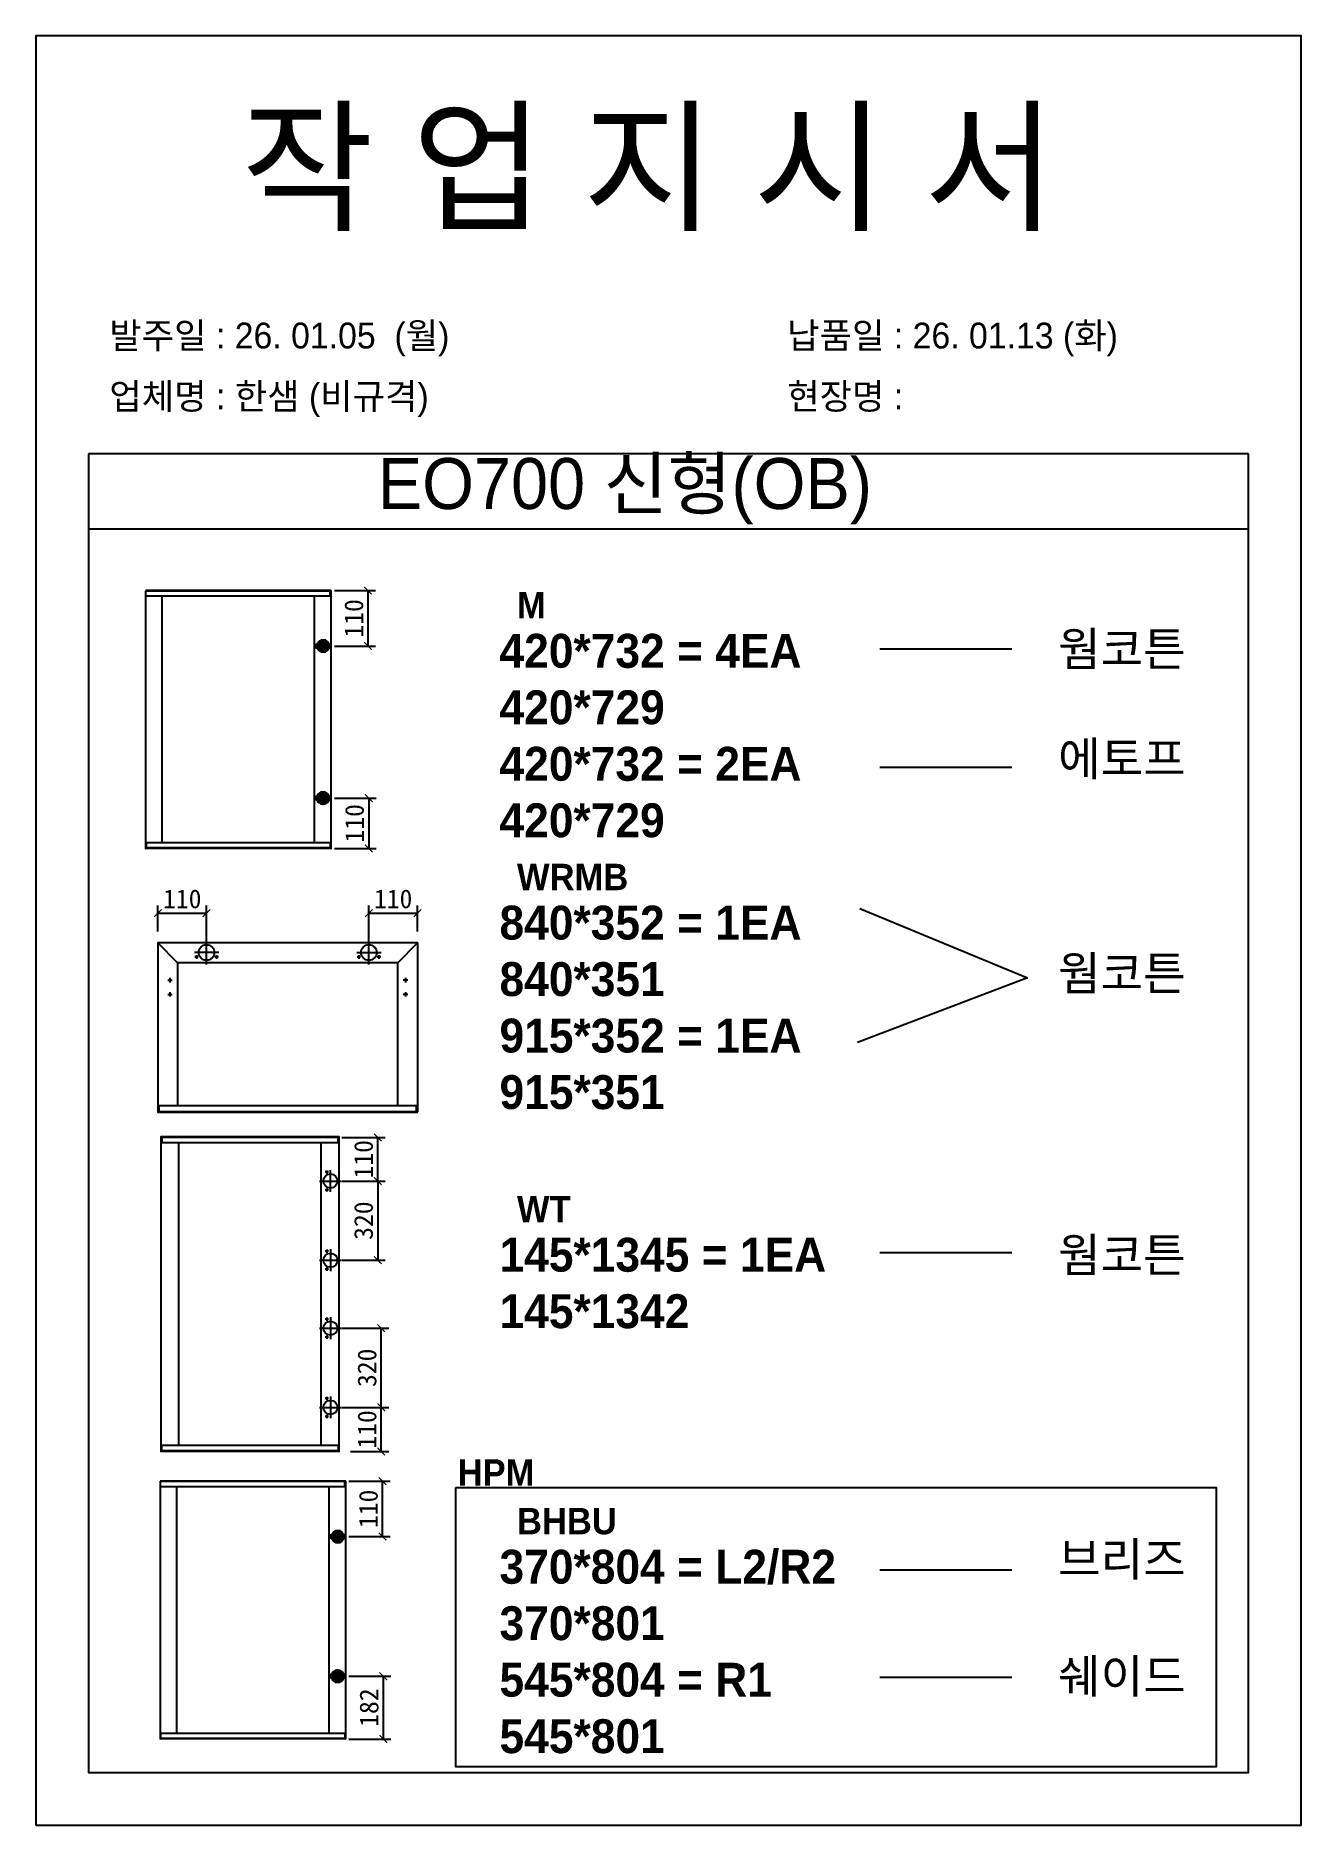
# Model space of a CAD drawing. Header units: millimetres. Extents: x -44117 to 256353, y -2095463 to 65325.
# Drawn here: x 113386 to 115066, y -606991 to -604615 of the extents above; entities that cross this region are included whole.
import ezdxf

# ---------------------------------------------------------------- set-up
doc = ezdxf.new("R2010")
doc.units = ezdxf.units.MM
doc.header["$LTSCALE"] = 10
doc.layers.add('Layer1', color=7, linetype='Continuous', lineweight=70)
doc.styles.add('MtX_Gulim', font='')
doc.styles.get('MtX_Gulim').set_extended_font_data('Gulim', bold=True)
doc.dimstyles.new('ISO-25', dxfattribs={"dimtxt": 2.5, "dimasz": 2.5, "dimexe": 1, "dimexo": 1, "dimtad": 1, "dimtxsty": 'Standard', "dimblk": 'ARCHTICK', "dimcen": 2.5, "dimadec": 0, "dimazin": 0, "dimtfac": 1, "dimtmove": 0, "dimatfit": 3, "dimfxl": 0, "dimarcsym": 0})

msp = doc.modelspace()

# ---------------------------------------------------------------- texts
at = {"linetype": 'Continuous', "style": 'MtX_Gulim'}
for s, height, p in [('M', 35.04934, (114024.98607, -605389.04212)), ('WRMB', 35.049344, (114024.98607, -605749.93766)), ('WT', 35.049344, (114024.98607, -606190.92499)), ('HPM', 35.049344, (113946.20065, -606540.62499)), ('BHBU', 35.049344, (114024.98607, -606605.19032))]:
    msp.add_text(s, height=height, dxfattribs=at).set_placement(p)
at = {"attachment_point": 1}
for s, width, gutter_width, heights, insert, char_height in [('{\\fGulim|b0|i0|c129|p50;작 업 지 시 서}', 3307.3198183, 12.5, [-155.84554], (113658.9474, -604719.61779), 140), ('\\pt11;{\\fGulim|b0|i0|c129|p50;발주일 : 26. 01.05  (월)}', 3307.3198183, 12.5, [34.50412], (113483.73804, -604996.33821), 34.3), ('{\\fGulim|b0|i0|c129|p50;납품일 : 26. 01.13 (화)}', 3307.3198183, 12.5, [35.09023], (114383.71602, -604996.33821), 34.3), ('{\\fGulim|b0|i0|c129|p50;업체명 : 한샘 (비규격)}', 3307.3198183, 12.5, [36.11279], (113483.73804, -605076.99439), 34.3), ('{\\fGulim|b0|i0|c129|p50;현장명 : }', 3307.3198183, 12.5, [-38.2735], (114383.71602, -605076.99439), 34.3), ('{\\fGulim|b0|i0|c129|p50;EO700 신형(OB)}', 1597.0710432, 6.03612, [-85.06834], (113840.12315, -605176.15371), 67.6045736), ('{\\f굴림|b1|i0|c129|p50;웜코튼}', 13607.1496112, 175, [-48.57143], (114743.42168, -605407.24991), 45), ('{\\f굴림|b1|i0|c129|p50;420*732 = 4EA\\P\\C1;420*729\\P\\C256;420*732 = 2EA\\P\\C1;420*729}', 13607.1496112, 175, [-271.60714], (114001.75891, -605409.56967), 45), ('{\\f굴림|b1|i0|c129|p50;에토프}', 13607.1496112, 175, [-50.05952], (114743.42168, -605552.73639), 45), ('{\\f굴림|b1|i0|c129|p50;840*352 = 1EA\\P\\C1;840*351\\P\\C256;915*352 = 1EA\\P\\C1;915*351}', 13607.1496112, 175, [-271.60714], (114001.75891, -605770.46521), 45), ('{\\f굴림|b1|i0|c129|p50;웜코튼}', 13607.1496112, 175, [-48.57143], (114743.42168, -605837.77112), 45), ('{\\f굴림|b1|i0|c129|p50;145*1345 = 1EA\\P\\C1;145*1342}', 13607.1496112, 175, [-121.36905], (114001.75891, -606211.45254), 45), ('{\\f굴림|b1|i0|c129|p50;웜코튼}', 13607.1496112, 175, [-48.57143], (114743.42168, -606211.87921), 45), ('{\\f굴림|b1|i0|c129|p50;브리즈}', 13607.1496112, 175, [-50], (114743.42168, -606615.67842), 45), ('{\\f굴림|b1|i0|c129|p50;370*804 = L2/R2\\P\\C1;370*801\\P\\C256;545*804 = R1\\P\\C1;545*801}', 13607.1496112, 175, [-275.65476], (114001.75891, -606625.71787), 45), ('{\\f굴림|b1|i0|c129|p50;쉐이드}', 13607.1496112, 175, [-50], (114743.42168, -606771.09286), 45)]:
    msp.add_mtext_dynamic_manual_height_columns(s, width=width, gutter_width=gutter_width, heights=heights, dxfattribs=dict(at, insert=insert, char_height=char_height))

# ---------------------------------------------------------------- blocks, each defined once
blk = doc.blocks.new('_ArchTick')
at = {"color": 0, "linetype": 'ByBlock', "const_width": 0.15}
blk.add_lwpolyline([(-0.5, -0.5), (0.5, 0.5)], dxfattribs=at)
blk = doc.blocks.new('*D4370')
at = {"color": 0, "lineweight": -2}
for p, q in [((113782.6, -605352.2), (113837.2, -605352.2)), ((113827.2, -605425.8), (113827.2, -605352.2)), ((113782.6, -605425.8), (113837.2, -605425.8))]:
    blk.add_line(p, q, dxfattribs=at)
at = {"layer": 'Defpoints', "color": 0}
for p in [(113767.6, -605352.2), (113827.2, -605352.2), (113767.6, -605425.8)]:
    blk.add_point(p, dxfattribs=at)
at = {"color": 0, "lineweight": -2, "xscale": 10, "yscale": 10, "zscale": 10}
for p, rotation in [((113827.2, -605352.2), 90), ((113827.2, -605425.8), 270)]:
    blk.add_blockref('_ArchTick', p, dxfattribs=dict(at, rotation=rotation))
at = {"color": 0, "insert": (113808.5, -605389), "char_height": 25, "attachment_point": 5, "rotation": 90}
blk.add_mtext('110', dxfattribs=at)
blk = doc.blocks.new('*D4371')
at = {"color": 0, "lineweight": -2}
for p, q in [((113782.6, -605627.7), (113838.2, -605627.7)), ((113828.2, -605627.7), (113828.2, -605694.6)), ((113782.6, -605694.6), (113838.2, -605694.6))]:
    blk.add_line(p, q, dxfattribs=at)
at = {"layer": 'Defpoints', "color": 0}
for p in [(113767.6, -605627.7), (113767.6, -605694.6), (113828.2, -605694.6)]:
    blk.add_point(p, dxfattribs=at)
at = {"color": 0, "lineweight": -2, "xscale": 10, "yscale": 10, "zscale": 10}
for p, rotation in [((113828.2, -605627.7), 90), ((113828.2, -605694.6), 270)]:
    blk.add_blockref('_ArchTick', p, dxfattribs=dict(at, rotation=rotation))
at = {"color": 0, "insert": (113809.4, -605661.1), "char_height": 25, "attachment_point": 5, "rotation": 90}
blk.add_mtext('110', dxfattribs=at)
blk = doc.blocks.new('*D4372')
at = {"color": 0, "lineweight": -2}
for p, q in [((113548.3, -605804.9), (113548.3, -605770.4)), ((113548.3, -605780.4), (113612.8, -605780.4)), ((113612.8, -605817.7), (113612.8, -605770.4))]:
    blk.add_line(p, q, dxfattribs=at)
at = {"layer": 'Defpoints', "color": 0}
for p in [(113612.8, -605780.4), (113548.3, -605819.9), (113612.8, -605832.7)]:
    blk.add_point(p, dxfattribs=at)
at = {"color": 0, "lineweight": -2, "xscale": 10, "yscale": 10, "zscale": 10, "rotation": 180}
blk.add_blockref('_ArchTick', (113548.3, -605780.4), dxfattribs=at)
at = {"color": 0, "lineweight": -2, "xscale": 10, "yscale": 10, "zscale": 10}
blk.add_blockref('_ArchTick', (113612.8, -605780.4), dxfattribs=at)
at = {"color": 0, "insert": (113580.6, -605761.6), "char_height": 25, "attachment_point": 5}
blk.add_mtext('110', dxfattribs=at)
blk = doc.blocks.new('*D4373')
at = {"color": 0, "lineweight": -2}
for p, q in [((113828.4, -605817.7), (113828.4, -605770.4)), ((113828.4, -605780.4), (113892.9, -605780.4)), ((113892.9, -605804.9), (113892.9, -605770.4))]:
    blk.add_line(p, q, dxfattribs=at)
at = {"layer": 'Defpoints', "color": 0}
for p in [(113892.9, -605780.4), (113892.9, -605819.9), (113828.4, -605832.7)]:
    blk.add_point(p, dxfattribs=at)
at = {"color": 0, "lineweight": -2, "xscale": 10, "yscale": 10, "zscale": 10, "rotation": 180}
blk.add_blockref('_ArchTick', (113828.4, -605780.4), dxfattribs=at)
at = {"color": 0, "lineweight": -2, "xscale": 10, "yscale": 10, "zscale": 10}
blk.add_blockref('_ArchTick', (113892.9, -605780.4), dxfattribs=at)
at = {"color": 0, "insert": (113860.6, -605761.6), "char_height": 25, "attachment_point": 5}
blk.add_mtext('110', dxfattribs=at)
blk = doc.blocks.new('*D4374')
at = {"color": 0, "lineweight": -2}
for p, q in [((113792.3, -606078.2), (113850.2, -606078.2)), ((113840.2, -606136.1), (113840.2, -606078.2)), ((113792.3, -606136.1), (113850.2, -606136.1))]:
    blk.add_line(p, q, dxfattribs=at)
at = {"layer": 'Defpoints', "color": 0}
for p in [(113777.3, -606078.2), (113840.2, -606078.2), (113777.3, -606136.1)]:
    blk.add_point(p, dxfattribs=at)
at = {"color": 0, "lineweight": -2, "xscale": 10, "yscale": 10, "zscale": 10}
for p, rotation in [((113840.2, -606078.2), 90), ((113840.2, -606136.1), 270)]:
    blk.add_blockref('_ArchTick', p, dxfattribs=dict(at, rotation=rotation))
at = {"color": 0, "insert": (113821.4, -606107.2), "char_height": 25, "attachment_point": 5, "rotation": 90}
blk.add_mtext('110', dxfattribs=at)
blk = doc.blocks.new('*D4375')
at = {"color": 0, "lineweight": -2}
for p, q in [((113792.3, -606436.6), (113854.8, -606436.6)), ((113844.8, -606495.2), (113844.8, -606436.6)), ((113803.9, -606495.2), (113854.8, -606495.2))]:
    blk.add_line(p, q, dxfattribs=at)
at = {"layer": 'Defpoints', "color": 0}
for p in [(113777.3, -606436.6), (113844.8, -606436.6), (113788.9, -606495.2)]:
    blk.add_point(p, dxfattribs=at)
at = {"color": 0, "lineweight": -2, "xscale": 10, "yscale": 10, "zscale": 10}
for p, rotation in [((113844.8, -606436.6), 90), ((113844.8, -606495.2), 270)]:
    blk.add_blockref('_ArchTick', p, dxfattribs=dict(at, rotation=rotation))
at = {"color": 0, "insert": (113826, -606465.9), "char_height": 25, "attachment_point": 5, "rotation": 90}
blk.add_mtext('110', dxfattribs=at)
blk = doc.blocks.new('*D4376')
at = {"color": 0, "lineweight": -2}
for p, q in [((113792.3, -606331.5), (113854.8, -606331.5)), ((113844.8, -606436.6), (113844.8, -606331.5)), ((113792.3, -606436.6), (113854.8, -606436.6))]:
    blk.add_line(p, q, dxfattribs=at)
at = {"layer": 'Defpoints', "color": 0}
for p in [(113777.3, -606331.5), (113844.8, -606331.5), (113777.3, -606436.6)]:
    blk.add_point(p, dxfattribs=at)
at = {"color": 0, "lineweight": -2, "xscale": 10, "yscale": 10, "zscale": 10}
for p, rotation in [((113844.8, -606331.5), 90), ((113844.8, -606436.6), 270)]:
    blk.add_blockref('_ArchTick', p, dxfattribs=dict(at, rotation=rotation))
at = {"color": 0, "insert": (113826, -606384.1), "char_height": 25, "attachment_point": 5, "rotation": 90}
blk.add_mtext('320', dxfattribs=at)
blk = doc.blocks.new('*D4377')
at = {"color": 0, "lineweight": -2}
for p, q in [((113792.3, -606136.1), (113850.2, -606136.1)), ((113840.2, -606136.1), (113840.2, -606241.3)), ((113792.3, -606241.3), (113850.2, -606241.3))]:
    blk.add_line(p, q, dxfattribs=at)
at = {"layer": 'Defpoints', "color": 0}
for p in [(113777.3, -606136.1), (113777.3, -606241.3), (113840.2, -606241.3)]:
    blk.add_point(p, dxfattribs=at)
at = {"color": 0, "lineweight": -2, "xscale": 10, "yscale": 10, "zscale": 10}
for p, rotation in [((113840.2, -606136.1), 90), ((113840.2, -606241.3), 270)]:
    blk.add_blockref('_ArchTick', p, dxfattribs=dict(at, rotation=rotation))
at = {"color": 0, "insert": (113821.4, -606188.7), "char_height": 25, "attachment_point": 5, "rotation": 90}
blk.add_mtext('320', dxfattribs=at)
blk = doc.blocks.new('*D4378')
at = {"color": 0, "lineweight": -2}
for p, q in [((113801.9, -606534.6), (113856.5, -606534.6)), ((113846.5, -606608.2), (113846.5, -606534.6)), ((113801.9, -606608.2), (113856.5, -606608.2))]:
    blk.add_line(p, q, dxfattribs=at)
at = {"layer": 'Defpoints', "color": 0}
for p in [(113786.9, -606534.6), (113846.5, -606534.6), (113786.9, -606608.2)]:
    blk.add_point(p, dxfattribs=at)
at = {"color": 0, "lineweight": -2, "xscale": 10, "yscale": 10, "zscale": 10}
for p, rotation in [((113846.5, -606534.6), 90), ((113846.5, -606608.2), 270)]:
    blk.add_blockref('_ArchTick', p, dxfattribs=dict(at, rotation=rotation))
at = {"color": 0, "insert": (113827.8, -606571.4), "char_height": 25, "attachment_point": 5, "rotation": 90}
blk.add_mtext('110', dxfattribs=at)
blk = doc.blocks.new('*D4379')
at = {"color": 0, "lineweight": -2}
for p, q in [((113801.9, -606793.6), (113857.5, -606793.6)), ((113847.5, -606793.6), (113847.5, -606877)), ((113801.9, -606877), (113857.5, -606877))]:
    blk.add_line(p, q, dxfattribs=at)
at = {"layer": 'Defpoints', "color": 0}
for p in [(113786.9, -606793.6), (113786.9, -606877), (113847.5, -606877)]:
    blk.add_point(p, dxfattribs=at)
at = {"color": 0, "lineweight": -2, "xscale": 10, "yscale": 10, "zscale": 10}
for p, rotation in [((113847.5, -606793.6), 90), ((113847.5, -606877), 270)]:
    blk.add_blockref('_ArchTick', p, dxfattribs=dict(at, rotation=rotation))
at = {"color": 0, "insert": (113828.7, -606835.3), "char_height": 25, "attachment_point": 5, "rotation": 90}
blk.add_mtext('182', dxfattribs=at)

# ---------------------------------------------------------------- dimensions: what is measured, and where the dimension line sits
for base, p1, p2, text, picture, middle in [((113827.24276, -605352.21056), (113767.62899, -605425.82704), (113767.62899, -605352.21056), '110', '*D4370', (113808.49276, -605389.0188)), ((113828.19624, -605694.58938), (113767.62899, -605627.705), (113767.62899, -605694.58938), '110', '*D4371', (113809.44624, -605661.14719)), ((113840.17924, -606241.25412), (113777.25411, -606136.07157), (113777.25411, -606241.25412), '320', '*D4377', (113821.42924, -606188.66285)), ((113844.75071, -606331.46411), (113777.25411, -606436.64664), (113777.25411, -606331.46411), '320', '*D4376', (113826.00071, -606384.05538)), ((113844.75071, -606436.64664), (113788.89265, -606495.15134), (113777.25411, -606436.64664), '110', '*D4375', (113826.00071, -606465.89899)), ((113846.53189, -606534.6), (113786.91812, -606608.21648), (113786.91812, -606534.6), '110', '*D4378', (113827.78189, -606571.40824)), ((113847.48537, -606876.97882), (113786.91812, -606793.60369), (113786.91812, -606876.97882), '182', '*D4379', (113828.73537, -606835.29126))]:
    dim = msp.add_linear_dim(base=base, p1=p1, p2=p2, angle=90, text=text, dimstyle='ISO-25', override={"dimscale": 10, "dimasz": 1, "dimexo": 1.5, "dimtxsty": 'Standard'})
    dim.commit()
    dim.dimension.update_dxf_attribs({"geometry": picture, "text_midpoint": middle})
for base, p1, p2, picture, middle in [((113612.82718, -605780.35596), (113548.30713, -605819.93636), (113612.82718, -605832.66279), '*D4372', (113580.56715, -605761.60596)), ((113892.897, -605780.35596), (113828.37696, -605832.66279), (113892.897, -605819.93636), '*D4373', (113860.63698, -605761.60596))]:
    dim = msp.add_linear_dim(base=base, p1=p1, p2=p2, text='110', dimstyle='ISO-25', override={"dimscale": 10, "dimasz": 1, "dimexo": 1.5, "dimtxsty": 'Standard'})
    dim.commit()
    dim.dimension.update_dxf_attribs({"geometry": picture, "text_midpoint": middle})
dim = msp.add_linear_dim(base=(113840.17924, -606078.23449), p1=(113777.25411, -606136.07157), p2=(113777.25411, -606078.23449), angle=90, text='110', dimstyle='ISO-25', override={"dimscale": 10, "dimasz": 1, "dimexo": 1.5, "dimtxsty": 'Standard'})
dim.commit()
dim.dimension.update_dxf_attribs({"geometry": '*D4374', "text_midpoint": (113840.17924, -606107.15303), "dimtype": 160})

# ---------------------------------------------------------------- linework, layer by layer
for p, q in [((114996.14079, -605170.625), (113456.14079, -605170.625)), ((114996.14079, -605270.625), (113456.14079, -605270.625)), ((113531.76633, -605352.45652), (113531.76633, -605694.34341)), ((113778.26697, -605352.89925), (113531.76633, -605352.89925)), ((113778.02101, -605352.21056), (113532.01229, -605352.21056)), ((113777.03716, -605359.58941), (113777.03716, -605352.21056)), ((113778.26697, -605694.34341), (113778.26697, -605352.45652)), ((113778.26697, -605359.58941), (113531.76633, -605359.58941)), ((113553.65693, -605359.09749), (113553.65693, -605687.21052)), ((113756.13041, -605687.21052), (113756.13041, -605359.58941)), ((114681.84894, -605429.68375), (114506.67135, -605429.68375)), ((114681.84894, -605587.04668), (114506.67135, -605587.04668)), ((113778.26697, -605687.21052), (113531.76633, -605687.21052)), ((113532.99614, -605694.58938), (113532.99614, -605687.21052)), ((113777.03716, -605687.21052), (113777.03716, -605694.58938)), ((113778.26697, -605693.90068), (113531.76633, -605693.90068)), ((113778.02101, -605694.58938), (113532.01229, -605694.58938)), ((114479.94934, -605774.10072), (114702.63273, -605866.14319)), ((113548.01116, -605819.93636), (113548.01116, -606044.27669)), ((113574.35191, -605846.27711), (113548.09785, -605819.72708)), ((113892.897, -605819.6404), (113548.30713, -605819.6404)), ((113612.82717, -605848.80621), (113612.82717, -605816.51938)), ((113828.37696, -605848.80621), (113828.37696, -605816.51938)), ((113866.85221, -605846.27711), (113893.10628, -605819.72708)), ((113893.19296, -606044.27669), (113893.19296, -605819.93636)), ((113574.35191, -605846.27711), (113574.35191, -606036.28567)), ((113866.85221, -605846.27711), (113574.35191, -605846.27711)), ((113628.97059, -605832.66279), (113596.68376, -605832.66279)), ((113601.87652, -605838.58206), (113597.14111, -605838.58206)), ((113599.50882, -605836.21435), (113599.50882, -605840.94977)), ((113628.51324, -605838.58206), (113623.77782, -605838.58206)), ((113626.14553, -605836.21435), (113626.14553, -605840.94977)), ((113812.23354, -605832.66279), (113844.52037, -605832.66279)), ((113817.42631, -605838.58206), (113812.6909, -605838.58206)), ((113815.05861, -605836.21435), (113815.05861, -605840.94977)), ((113844.06303, -605838.58206), (113839.32761, -605838.58206)), ((113841.69532, -605836.21435), (113841.69532, -605840.94977)), ((113866.85221, -606035.69375), (113866.85221, -605846.27711)), ((113561.32953, -605869.36227), (113567.24879, -605869.36227)), ((113564.28916, -605866.40263), (113564.28916, -605872.3219)), ((113879.87461, -605869.36227), (113873.95534, -605869.36227)), ((113876.91497, -605866.40263), (113876.91497, -605872.3219)), ((114702.63273, -605866.14319), (114476.98023, -605952.24743)), ((113561.32953, -605888.30393), (113567.24879, -605888.30393)), ((113564.28916, -605885.34429), (113564.28916, -605891.26356)), ((113879.87461, -605888.30393), (113873.95534, -605888.30393)), ((113876.91497, -605885.34429), (113876.91497, -605891.26356)), ((113548.01116, -606035.69375), (113893.19296, -606035.69375)), ((113548.01116, -606043.74395), (113892.897, -606043.74395)), ((113548.30713, -606044.57265), (113892.897, -606044.57265)), ((113549.49098, -606035.69375), (113549.49098, -606044.57265)), ((113891.71314, -606044.57265), (113891.71314, -606035.69375)), ((113551.97707, -606077.75518), (113551.97707, -606494.96304)), ((113788.97064, -606078.23449), (113551.97707, -606078.23449)), ((113788.97064, -606085.47744), (113551.97707, -606085.47744)), ((113788.70436, -606077.48889), (113552.24336, -606077.48889)), ((113553.3085, -606077.48889), (113553.3085, -606085.47744)), ((113575.67643, -606084.94487), (113575.67643, -606487.24078)), ((113765.005, -606487.24078), (113765.005, -606085.47744)), ((113787.63922, -606085.47744), (113787.63922, -606077.48889)), ((113788.97064, -606494.96304), (113788.97064, -606077.75518)), ((113762.72952, -606136.07157), (113791.7787, -606136.07157)), ((113774.59126, -606124.08875), (113770.3307, -606124.08875)), ((113772.46098, -606121.95847), (113772.46098, -606126.21903)), ((113777.25411, -606150.59616), (113777.25411, -606121.54699)), ((113774.59126, -606148.05439), (113770.3307, -606148.05439)), ((113772.46098, -606145.92411), (113772.46098, -606150.18467)), ((113774.59126, -606229.27129), (113770.3307, -606229.27129)), ((113772.46098, -606227.14101), (113772.46098, -606231.40157)), ((113777.25411, -606226.72952), (113777.25411, -606255.7787)), ((114681.84894, -606231.34394), (114506.67135, -606231.34394)), ((113762.72952, -606241.25412), (113791.7787, -606241.25412)), ((113774.59126, -606253.23693), (113770.3307, -606253.23693)), ((113772.46098, -606251.10665), (113772.46098, -606255.36721)), ((113774.59126, -606319.48128), (113770.3307, -606319.48128)), ((113772.46098, -606317.351), (113772.46098, -606321.61156)), ((113777.25411, -606316.93952), (113777.25411, -606345.9887)), ((113762.72952, -606331.46411), (113791.7787, -606331.46411)), ((113774.59126, -606343.44692), (113770.3307, -606343.44692)), ((113772.46098, -606341.31665), (113772.46098, -606345.5772)), ((113774.59126, -606424.66381), (113770.3307, -606424.66381)), ((113772.46098, -606422.53353), (113772.46098, -606426.79409)), ((113777.25411, -606422.12205), (113777.25411, -606451.17123)), ((113762.72952, -606436.64664), (113791.7787, -606436.64664)), ((113774.59126, -606448.62945), (113770.3307, -606448.62945)), ((113772.46098, -606446.49917), (113772.46098, -606450.75973)), ((113788.97064, -606487.24078), (113551.97707, -606487.24078)), ((113788.97064, -606494.48373), (113551.97707, -606494.48373)), ((113788.70436, -606495.22933), (113552.24336, -606495.22933)), ((113553.3085, -606495.22933), (113553.3085, -606487.24078)), ((113787.63922, -606487.24078), (113787.63922, -606495.22933)), ((113551.05546, -606534.84596), (113551.05546, -606876.73285)), ((113797.5561, -606535.2887), (113551.05546, -606535.2887)), ((113797.5561, -606541.97886), (113551.05546, -606541.97886)), ((113797.31014, -606534.6), (113551.30142, -606534.6)), ((113572.94606, -606541.48693), (113572.94606, -606869.59997)), ((113775.41954, -606869.59997), (113775.41954, -606541.97886)), ((113796.32629, -606541.97886), (113796.32629, -606534.6)), ((113797.5561, -606876.73285), (113797.5561, -606534.84596)), ((114681.84894, -606652.95782), (114506.67135, -606652.95782)), ((114681.84894, -606795.47518), (114506.67135, -606795.47518)), ((113797.5561, -606869.59997), (113551.05546, -606869.59997)), ((113797.5561, -606876.29013), (113551.05546, -606876.29013)), ((113797.31014, -606876.97882), (113551.30142, -606876.97882)), ((113552.28527, -606876.97882), (113552.28527, -606869.59997)), ((113796.32629, -606869.59997), (113796.32629, -606876.97882))]:
    msp.add_line(p, q)
for points in [[(113386.14079, -606991.45528), (115066.14079, -606991.45528), (115066.14079, -604615.45528), (113386.14079, -604615.45528)], [(113943.69828, -606543.04115), (114953.19629, -606543.04115), (114953.19629, -606914.12367), (113943.69828, -606914.12367)]]:
    msp.add_lwpolyline(points, close=True)
msp.add_lwpolyline([(113456.14079, -605170.625), (113456.14079, -606921.45528), (114996.14079, -606921.45528), (114996.14079, -605170.625)])
for centre, radius in [((113612.82717, -605832.66279), 10.35872), ((113828.37696, -605832.66279), 10.35872), ((113599.50882, -605838.58206), 0.94708), ((113626.14553, -605838.58206), 0.94708), ((113815.05861, -605838.58206), 0.94708), ((113841.69532, -605838.58206), 0.94708), ((113564.28916, -605869.36226), 0.88789), ((113876.91497, -605869.36226), 0.88789), ((113564.28916, -605888.30393), 0.88789), ((113876.91497, -605888.30393), 0.88789), ((113777.25411, -606136.07157), 9.31997), ((113772.46098, -606124.08875), 0.85211), ((113772.46098, -606148.05439), 0.85211), ((113777.25411, -606241.25412), 9.31997), ((113772.46098, -606229.27129), 0.85211), ((113772.46098, -606253.23693), 0.85211), ((113777.25411, -606331.46411), 9.31997), ((113772.46098, -606319.48128), 0.85211), ((113772.46098, -606343.44692), 0.85211), ((113772.46098, -606424.66381), 0.85211), ((113777.25411, -606436.64664), 9.31997), ((113772.46098, -606448.62945), 0.85211)]:
    msp.add_circle(centre, radius)
for centre, radius, start, end in [((113778.02101, -605352.45652), 0.24596, 0, 90), ((113532.01229, -605694.34342), 0.24596, 180, 270), ((113778.02101, -605694.34342), 0.24596, 270, 0), ((113548.30713, -605819.93636), 0.29596, 90, 180), ((113892.897, -605819.93636), 0.29596, 0, 90), ((113548.30713, -606044.27669), 0.29596, 180, 270), ((113892.897, -606044.27669), 0.29596, 270, 0), ((113552.24336, -606077.75518), 0.26628, 90, 180), ((113788.70436, -606077.75518), 0.26628, 0, 90), ((113552.24336, -606494.96305), 0.26628, 180, 270), ((113788.70436, -606494.96305), 0.26628, 270, 0), ((113797.31014, -606534.84596), 0.24596, 0, 90), ((113551.30142, -606876.73286), 0.24596, 180, 270), ((113797.31014, -606876.73286), 0.24596, 270, 0)]:
    msp.add_arc(centre, radius, start, end)
at = {"layer": 'Layer1'}
for p, q in [((113767.62899, -605416.76184), (113767.62899, -605434.89224)), ((113767.62899, -605636.7702), (113767.62899, -605618.6398)), ((113786.91812, -606599.15128), (113786.91812, -606617.28168)), ((113786.91812, -606802.66889), (113786.91812, -606784.53849))]:
    msp.add_line(p, q, dxfattribs=at)
for points in [[(113776.69419, -605425.82704), (113758.56379, -605425.82704)], [(113776.69419, -605627.705), (113758.56379, -605627.705)], [(113795.98332, -606608.21648), (113777.85292, -606608.21648)], [(113795.98332, -606793.60369), (113777.85292, -606793.60369)]]:
    msp.add_lwpolyline(points, close=True, dxfattribs=at)
for centre in [(113767.62899, -605425.82704), (113767.62899, -605627.705), (113786.91812, -606608.21648), (113786.91812, -606793.60369)]:
    msp.add_circle(centre, 6.04347, dxfattribs=at)

msp.set_redraw_order([(e.dxf.handle, doc.entitydb.next_handle()) for e in msp.query("TEXT MTEXT ATTDEF DIMENSION ARC_DIMENSION")])  # texts and dimensions are drawn at this point

doc.saveas('drawing.dxf')
